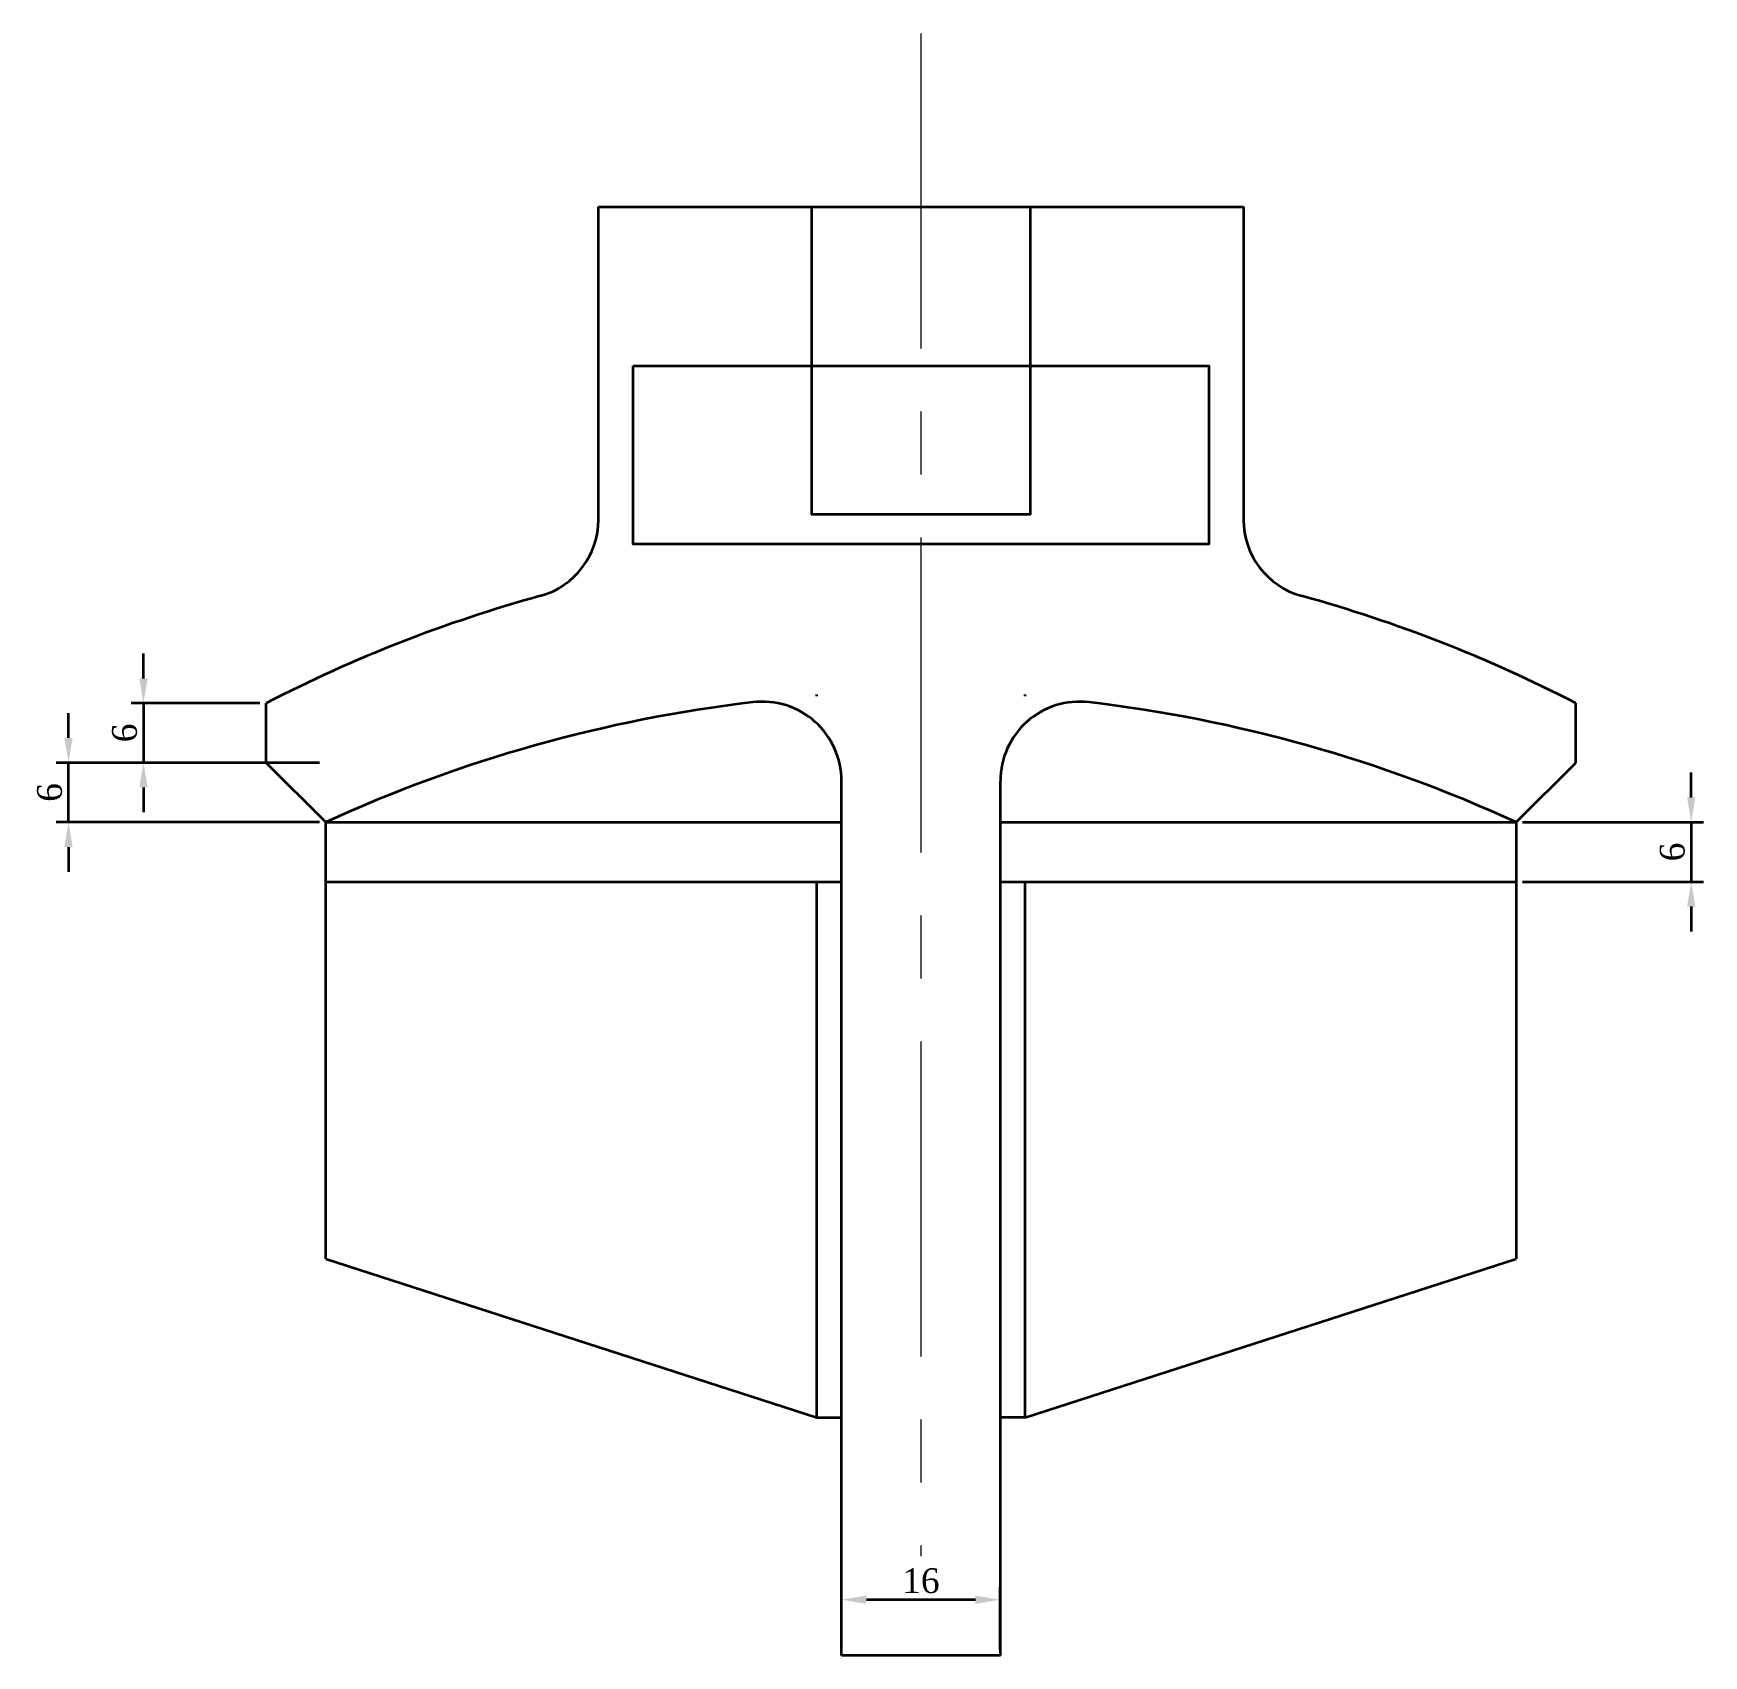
# Model space of a CAD drawing. Header units: millimetres. Extents: x 15432714 to 15433997, y 6506143 to 6506488.
# Drawn here: x 15433828.5 to 15433996.8, y 6506324.5 to 6506488 of the extents above; entities that cross this region are included whole.
import ezdxf

# ---------------------------------------------------------------- set-up
doc = ezdxf.new("R2010")
doc.units = ezdxf.units.MM
doc.header["$PDMODE"] = 35
doc.header["$PDSIZE"] = 5
doc.linetypes.add('CENTER', pattern=[50.8, 31.75, -6.35, 6.35, -6.35])
doc.layers.add('Center', color=1, linetype='CENTER', lineweight=18)
doc.layers.add('Object', color=7, linetype='Continuous', lineweight=35)
doc.styles.get("Standard").update_dxf_attribs({"font": 'times.ttf'})
doc.dimstyles.new('ISO-25', dxfattribs={"dimtxt": 2.5, "dimasz": 2.5, "dimexe": 1.25, "dimexo": 0.625, "dimtad": 1, "dimtxsty": 'Standard', "dimcen": 2.5, "dimadec": 0, "dimazin": 0, "dimtfac": 1, "dimtmove": 0, "dimatfit": 3, "dimfxl": 1, "dimarcsym": 0})

msp = doc.modelspace()

# ---------------------------------------------------------------- blocks, each defined once
blk = doc.blocks.new('*D2')
at = {"layer": 'Defpoints', "color": 0, "transparency": 16777216}
for p in [(15433832, 6506414.49), (15433857.92, 6506414.49), (15433857.92, 6506408.49)]:
    blk.add_point(p, dxfattribs=at)
at = {"layer": 'Object', "transparency": 16777216}
for p, q in [((15433832, 6506416.99), (15433832, 6506419.49)), ((15433857.3, 6506414.49), (15433830.75, 6506414.49)), ((15433832, 6506408.49), (15433832, 6506414.49)), ((15433857.3, 6506408.49), (15433830.75, 6506408.49)), ((15433832, 6506405.99), (15433832, 6506403.49))]:
    blk.add_line(p, q, dxfattribs=at)
for points in [[(15433831.58, 6506416.99), (15433832.42, 6506416.99), (15433832, 6506414.49)], [(15433831.58, 6506405.99), (15433832.42, 6506405.99), (15433832, 6506408.49)]]:
    blk.add_solid(points, dxfattribs=at)
at = {"layer": 'Object', "transparency": 16777216, "insert": (15433830.1, 6506411.49), "char_height": 2.5, "attachment_point": 5, "rotation": 90}
blk.add_mtext('6', dxfattribs=at)
blk = doc.blocks.new('*D3')
at = {"layer": 'Defpoints', "color": 0, "transparency": 16777216}
for p in [(15433851.92, 6506420.49), (15433839.56, 6506414.49), (15433851.92, 6506414.49)]:
    blk.add_point(p, dxfattribs=at)
at = {"layer": 'Object', "transparency": 16777216}
for p, q in [((15433839.56, 6506422.99), (15433839.56, 6506425.49)), ((15433851.3, 6506420.49), (15433838.31, 6506420.49)), ((15433839.56, 6506420.49), (15433839.56, 6506414.49)), ((15433851.3, 6506414.49), (15433838.31, 6506414.49)), ((15433839.56, 6506411.99), (15433839.56, 6506409.49))]:
    blk.add_line(p, q, dxfattribs=at)
for points in [[(15433839.14, 6506422.99), (15433839.98, 6506422.99), (15433839.56, 6506420.49)], [(15433839.14, 6506411.99), (15433839.98, 6506411.99), (15433839.56, 6506414.49)]]:
    blk.add_solid(points, dxfattribs=at)
at = {"layer": 'Object', "transparency": 16777216, "insert": (15433837.66, 6506417.49), "char_height": 2.5, "attachment_point": 5, "rotation": 90}
blk.add_mtext('6', dxfattribs=at)
blk = doc.blocks.new('*D4')
at = {"layer": 'Defpoints', "color": 0, "transparency": 16777216}
for p in [(15433977.92, 6506408.49), (15433977.92, 6506402.49), (15433995.56, 6506402.49)]:
    blk.add_point(p, dxfattribs=at)
at = {"layer": 'Object', "transparency": 16777216}
for p, q in [((15433995.56, 6506410.99), (15433995.56, 6506413.49)), ((15433978.55, 6506408.49), (15433996.81, 6506408.49)), ((15433995.56, 6506408.49), (15433995.56, 6506402.49)), ((15433978.55, 6506402.49), (15433996.81, 6506402.49)), ((15433995.56, 6506399.99), (15433995.56, 6506397.49))]:
    blk.add_line(p, q, dxfattribs=at)
for points in [[(15433995.14, 6506410.99), (15433995.97, 6506410.99), (15433995.56, 6506408.49)], [(15433995.14, 6506399.99), (15433995.97, 6506399.99), (15433995.56, 6506402.49)]]:
    blk.add_solid(points, dxfattribs=at)
at = {"layer": 'Object', "transparency": 16777216, "insert": (15433993.66, 6506405.49), "char_height": 2.5, "attachment_point": 5, "rotation": 90}
blk.add_mtext('6', dxfattribs=at)
blk = doc.blocks.new('*D6')
at = {"layer": 'Defpoints', "color": 0, "transparency": 16777216}
for p in [(15433909.92, 6506330.12), (15433909.92, 6506324.49), (15433925.92, 6506324.49)]:
    blk.add_point(p, dxfattribs=at)
at = {"layer": 'Object', "transparency": 16777216}
for p, q in [((15433909.92, 6506325.11), (15433909.92, 6506331.37)), ((15433925.92, 6506325.11), (15433925.92, 6506331.37)), ((15433923.42, 6506330.12), (15433912.42, 6506330.12))]:
    blk.add_line(p, q, dxfattribs=at)
for points in [[(15433912.42, 6506330.54), (15433912.42, 6506329.7), (15433909.92, 6506330.12)], [(15433923.42, 6506330.54), (15433923.42, 6506329.7), (15433925.92, 6506330.12)]]:
    blk.add_solid(points, dxfattribs=at)
at = {"layer": 'Object', "transparency": 16777216, "insert": (15433917.92, 6506332.02), "char_height": 2.5, "attachment_point": 5}
blk.add_mtext('16', dxfattribs=at)

# ---------------------------------------------------------------- dimensions: what is measured, and where the dimension line sits
at = {"layer": 'Object'}
for base, p1, p2, picture, middle in [((15433839.5604, 6506414.4884), (15433851.925, 6506420.4884), (15433851.925, 6506414.4884), '*D3', (15433837.6638, 6506417.4884)), ((15433832.0005, 6506414.4884), (15433857.925, 6506408.4884), (15433857.925, 6506414.4884), '*D2', (15433830.1039, 6506411.4884)), ((15433995.5578, 6506402.4884), (15433977.925, 6506408.4884), (15433977.925, 6506402.4884), '*D4', (15433993.6612, 6506405.4884))]:
    dim = msp.add_linear_dim(base=base, p1=p1, p2=p2, angle=90, dimstyle='ISO-25', override={"dimdec": 3, "dimdsep": 46, "dimclrd": 256, "dimclre": 256, "dimclrt": 256, "dimtdec": 3, "dimfrac": 2, "dimlwd": 65535, "dimlwe": 65535}, dxfattribs=at)
    dim.commit()
    dim.dimension.update_dxf_attribs({"geometry": picture, "text_midpoint": middle})
dim = msp.add_linear_dim(base=(15433909.925, 6506330.119), p1=(15433925.925, 6506324.4884), p2=(15433909.925, 6506324.4884), dimstyle='ISO-25', override={"dimdec": 3, "dimdsep": 46, "dimclrd": 256, "dimclre": 256, "dimclrt": 256, "dimtdec": 3, "dimfrac": 2, "dimlwd": 65535, "dimlwe": 65535}, dxfattribs=at)
dim.commit()
dim.dimension.update_dxf_attribs({"geometry": '*D6', "text_midpoint": (15433917.925, 6506332.0157)})

# ---------------------------------------------------------------- linework, layer by layer
at = {"layer": 'Center'}
msp.add_line((15433917.925, 6506487.9971), (15433917.925, 6506334.4973), dxfattribs=at)
at = {"layer": 'Object'}
for p, q in [((15433885.425, 6506470.504), (15433950.425, 6506470.504)), ((15433885.425, 6506439.0092), (15433885.425, 6506470.504)), ((15433950.425, 6506470.504), (15433950.425, 6506439.0092)), ((15433907.425, 6506421.2005), (15433907.425, 6506421.3615)), ((15433928.425, 6506421.2005), (15433928.425, 6506421.3615)), ((15433851.925, 6506414.4884), (15433851.925, 6506420.4884)), ((15433983.925, 6506414.4884), (15433983.925, 6506420.4884)), ((15433857.925, 6506408.4884), (15433851.925, 6506414.4884)), ((15433977.925, 6506408.4884), (15433983.925, 6506414.4884)), ((15433909.925, 6506324.4884), (15433909.925, 6506412.6394)), ((15433925.925, 6506324.4884), (15433925.925, 6506412.6394)), ((15433857.925, 6506408.4884), (15433909.925, 6506408.4884)), ((15433857.925, 6506364.4884), (15433857.925, 6506408.4884)), ((15433925.925, 6506408.4884), (15433977.925, 6506408.4884)), ((15433977.925, 6506408.4884), (15433977.925, 6506364.4884)), ((15433857.925, 6506402.4884), (15433909.925, 6506402.4884)), ((15433907.425, 6506348.4884), (15433907.425, 6506402.4884)), ((15433925.925, 6506402.4884), (15433977.925, 6506402.4884)), ((15433928.425, 6506348.4884), (15433928.425, 6506402.4884)), ((15433857.925, 6506364.4884), (15433907.425, 6506348.4884)), ((15433928.425, 6506348.4884), (15433977.925, 6506364.4884)), ((15433907.425, 6506348.4884), (15433909.925, 6506348.4884)), ((15433928.425, 6506348.4884), (15433925.925, 6506348.4884)), ((15433925.925, 6506324.4884), (15433909.925, 6506324.4884))]:
    msp.add_line(p, q, dxfattribs=at)
for points in [[(15433906.925, 6506470.504), (15433928.925, 6506470.504), (15433928.925, 6506439.504), (15433906.925, 6506439.504)], [(15433888.925, 6506454.504), (15433946.925, 6506454.504), (15433946.925, 6506436.504), (15433888.925, 6506436.504)]]:
    msp.add_lwpolyline(points, close=True, dxfattribs=at)
for centre, radius, start, end in [((15433877.425, 6506439.0092), 8, 285.452973, 0), ((15433958.425, 6506439.0092), 8, 180, 254.547027), ((15433917.925, 6506292.504), 144, 105.452973, 117.279613), ((15433917.925, 6506292.504), 144, 62.720387, 74.547027), ((15433917.925, 6506277.5839), 144, 96.7563, 114.624318), ((15433901.925, 6506412.6394), 8, 0, 96.756327), ((15433933.925, 6506412.6394), 8, 83.243673, 180), ((15433917.925, 6506277.5839), 144, 65.375682, 83.243673)]:
    msp.add_arc(centre, radius, start, end, dxfattribs=at)

msp.set_redraw_order([(e.dxf.handle, doc.entitydb.next_handle()) for e in msp.query("TEXT MTEXT ATTDEF DIMENSION ARC_DIMENSION")])  # texts and dimensions are drawn at this point

doc.saveas('drawing.dxf')
